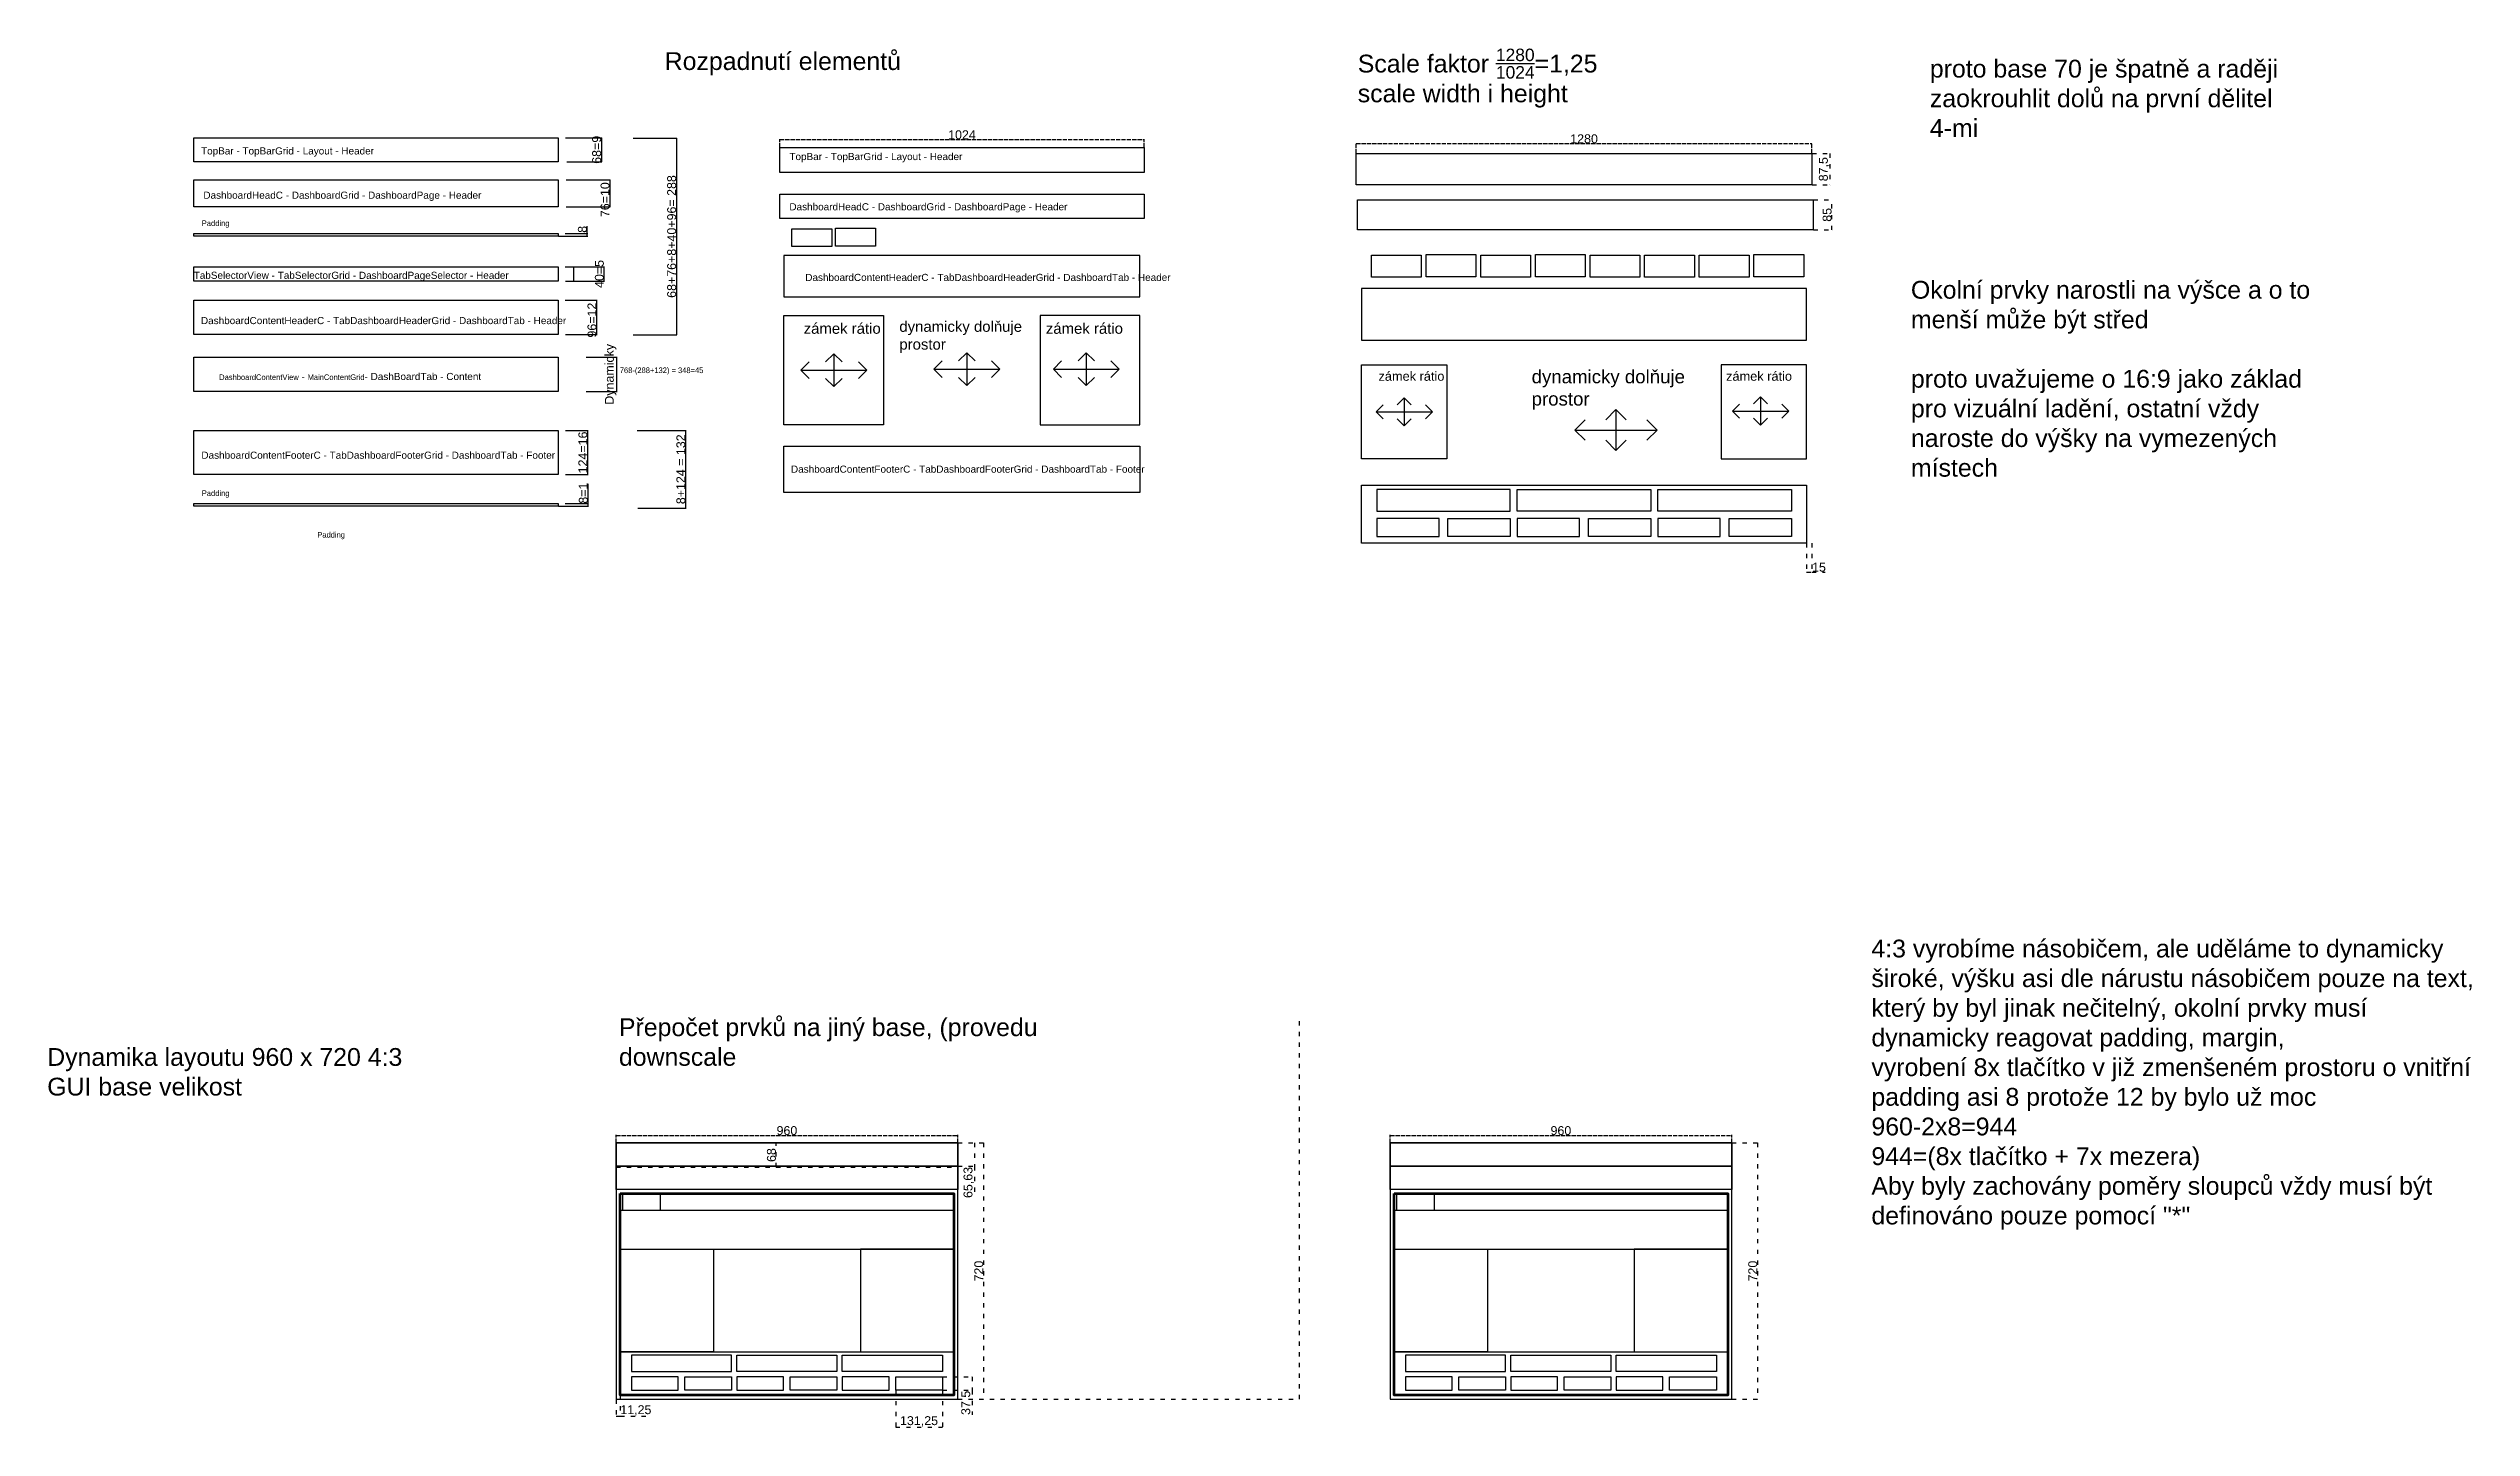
# Model space of a CAD drawing. Header units: millimetres. Extents: x 368 to 21415, y -5781 to 3895.
# Drawn here: x 14606 to 21415, y -853 to 3022 of the extents above; entities that cross this region are included whole.
import ezdxf

# ---------------------------------------------------------------- set-up
doc = ezdxf.new("R2010")
doc.units = ezdxf.units.MM
doc.linetypes.add('ACAD_ISO02W100', pattern=[15, 12, -3])
doc.linetypes.add('ACAD_ISO03W100', pattern=[30, 12, -18])
for name, color, linetype in [('Layer4', 90, 'Continuous'), ('Layer6', 130, 'Continuous'), ('Layer8', 201, 'Continuous')]:
    doc.layers.add(name, color=color, linetype=linetype)
doc.styles.add('Annotative', font='arial.ttf')
doc.styles.get("Standard").update_dxf_attribs({"font": 'arial.ttf'})
doc.dimstyles.new('ISO-25', dxfattribs={"dimtxt": 25, "dimasz": 2.5, "dimexe": 1.25, "dimexo": 0.625, "dimtad": 1, "dimtxsty": 'Standard', "dimblk": 'ARCHTICK', "dimcen": 2.5, "dimadec": 0, "dimazin": 0, "dimtfac": 1, "dimtmove": 0, "dimatfit": 3, "dimldrblk": 'ARCHTICK', "dimfxl": 1, "dimarcsym": 0})

msp = doc.modelspace()

# ---------------------------------------------------------------- texts
at = {"char_height": 20, "attachment_point": 1, "style": 'Annotative'}
for s, insert, width in [('TopBar - TopBarGrid - Layout - Header', (15034.99, 2744.117), 757.93452), ('TopBar - TopBarGrid - Layout - Header', (16688.278, 2728.278), 757.93452), ('DashboardHeadC - DashboardGrid - DashboardPage - Header', (15041.598, 2619.677), 998.68484), ('DashboardHeadC - DashboardGrid - DashboardPage - Header', (16688.278, 2587.171), 998.68484), ('{\\fCascadia Mono|b0|i0|c238|p49;\\H0.79167x;Padding}', (15037.158, 2538.768), 162.5938), ('TabSelectorView - TabSelectorGrid - DashboardPageSelector - Header', (15014.38, 2394.576), 1337.70076), ('DashboardContentHeaderC - TabDashboardHeaderGrid - DashboardTab - Header', (16732.84, 2388.688), 1337.70076), ('DashboardContentHeaderC - TabDashboardHeaderGrid - DashboardTab - Header', (15034.76, 2267.412), 1337.70076), ('{\\fCascadia Mono|b0|i0|c238|p49;\\H0.79167x;DashboardContentView} - {\\fCascadia Mono|b0|i0|c238|p49;\\H0.79167x;MainContentGrid}- DashBoardTab - Content', (15085.896, 2110.324), 1337.70076), ('\\pxqc;{\\fCascadia Mono|b0|i0|c238|p49;\\H0.79167x;768-(288+132) = \\C4;348=45}', (16206.524, 2125.639), 245.13718), ('DashboardContentFooterC - TabDashboardFooterGrid - DashboardTab - Footer', (15036.027, 1889.125), 1337.70076), ('DashboardContentFooterC - TabDashboardFooterGrid - DashboardTab - Footer', (16692.631, 1849.96), 1337.70076), ('{\\fCascadia Mono|b0|i0|c238|p49;\\H0.79167x;Padding}', (15037.158, 1780.191), 162.5938), ('{\\fCascadia Mono|b0|i0|c238|p49;\\H0.79167x;Padding}', (15361.732, 1663.465), 162.5938)]:
    msp.add_mtext(s, dxfattribs=dict(at, insert=insert, width=width))
at = {"layer": 'Layer8', "color": 4, "lineweight": 30, "char_height": 50, "attachment_point": 1, "style": 'Annotative'}
for s, insert, width in [('\\A1;Rozpadnutí elementů ', (16337.86, 3011.484), 1105.00631), ('\\A1;Scale faktor {\\H0.7x;\\S1280/1024;}=1,25^Jscale width i height', (18285.292, 3021.425), 1105.00631), ('\\A1;4:3 vyrobíme násobičem, ale uděláme to dynamicky široké, výšku asi dle nárustu násobičem pouze na text, který by byl jinak nečitelný, okolní prvky musí dynamicky reagovat padding, margin, \\Pvyrobení 8x tlačítko v již zmenšeném prostoru o vnitřní padding asi 8 protože 12 by bylo už moc\\P960-2x8=944 \\P944=(8x tlačítko + 7x mezera)^JAby byly zachovány poměry sloupců vždy musí být definováno pouze pomocí "*"', (19728.588, 518.007), 1693.82476), ('Přepočet prvků na jiný base, (provedu downscale ', (16209.233, 296.966), 1287.04755), ('Dynamika layoutu 960 x 720 4:3 GUI base velikost ', (14602.751, 213.304), 1108.74282)]:
    msp.add_mtext(s, dxfattribs=dict(at, insert=insert, width=width))
at = {"layer": 'Layer8', "color": 7, "linetype": 'ACAD_ISO03W100', "char_height": 50, "attachment_point": 1, "style": 'Annotative'}
for s, insert, width in [('proto base 70 je špatně a raději zaokrouhlit dolů na první dělitel 4-mi', (19892.833, 2990.248), 1011.58032), ('Okolní prvky narostli na výšce a o to menší může být střed^J^Jproto uvažujeme o 16:9 jako základ pro vizuální ladění, ostatní vždy naroste do výšky na vymezených místech', (19839.652, 2368.938), 1206.25673)]:
    msp.add_mtext(s, dxfattribs=dict(at, insert=insert, width=width))
at = {"layer": 'Layer8', "color": 0, "lineweight": 30, "attachment_point": 1, "style": 'Annotative'}
for s, insert, char_height, width in [('zámek rátio', (16728.344, 2250.287), 30, 266.75323), ('dynamicky dolňuje prostor', (16997.216, 2255.751), 30, 359.32488), ('zámek rátio', (17408.892, 2250.287), 30, 266.75323), ('zámek rátio', (18343.52, 2113.963), 25.6627, 228.18695), ('dynamicky dolňuje prostor', (18773.807, 2118.595), 37.5, 449.15611), ('zámek rátio', (19320.253, 2113.963), 25.6627, 228.18695)]:
    msp.add_mtext(s, dxfattribs=dict(at, insert=insert, char_height=char_height, width=width))

# ---------------------------------------------------------------- blocks, each defined once
blk = doc.blocks.new('_ArchTick')
at = {"color": 0, "linetype": 'ByBlock', "lineweight": 30, "const_width": 0.15}
blk.add_lwpolyline([(-0.5, -0.5), (0.5, 0.5)], dxfattribs=at)
blk = doc.blocks.new('*D79')
at = {"layer": 'Defpoints', "color": 0, "linetype": 'ACAD_ISO02W100', "transparency": 16777216}
for p in [(16661.1, 2743.4), (17685.1, 2765.9), (17685.1, 2743.4)]:
    blk.add_point(p, dxfattribs=at)
at = {"layer": 'Layer8', "color": 0, "linetype": 'ACAD_ISO02W100', "lineweight": -2, "transparency": 16777216}
for p, q in [((16661.1, 2744), (16661.1, 2767.2)), ((16661.1, 2765.9), (17685.1, 2765.9)), ((17685.1, 2744), (17685.1, 2767.2))]:
    blk.add_line(p, q, dxfattribs=at)
at = {"layer": 'Layer8', "color": 0, "linetype": 'ACAD_ISO02W100', "lineweight": -2, "transparency": 16777216, "xscale": 2.5, "yscale": 2.5, "zscale": 2.5, "rotation": 180}
blk.add_blockref('_ArchTick', (16661.1, 2765.9), dxfattribs=at)
at = {"layer": 'Layer8', "color": 0, "linetype": 'ACAD_ISO02W100', "lineweight": -2, "transparency": 16777216, "xscale": 2.5, "yscale": 2.5, "zscale": 2.5}
blk.add_blockref('_ArchTick', (17685.1, 2765.9), dxfattribs=at)
at = {"layer": 'Layer8', "color": 0, "linetype": 'ACAD_ISO02W100', "transparency": 16777216, "insert": (17173.1, 2779.3), "char_height": 25, "attachment_point": 5}
blk.add_mtext('1024', dxfattribs=at)
blk = doc.blocks.new('*D82')
at = {"layer": 'Defpoints', "color": 0, "linetype": 'ACAD_ISO02W100', "lineweight": 30, "transparency": 16777216}
for p in [(18281.2, 2726.5), (19561.2, 2754.6), (19561.2, 2726.5)]:
    blk.add_point(p, dxfattribs=at)
at = {"layer": 'Layer8', "color": 0, "linetype": 'ACAD_ISO02W100', "lineweight": -2, "transparency": 16777216}
for p, q in [((18281.2, 2727.1), (18281.2, 2755.9)), ((18281.2, 2754.6), (19561.2, 2754.6)), ((19561.2, 2727.1), (19561.2, 2755.9))]:
    blk.add_line(p, q, dxfattribs=at)
at = {"layer": 'Layer8', "color": 0, "linetype": 'ACAD_ISO02W100', "lineweight": -2, "transparency": 16777216, "xscale": 2.5, "yscale": 2.5, "zscale": 2.5, "rotation": 180}
blk.add_blockref('_ArchTick', (18281.2, 2754.6), dxfattribs=at)
at = {"layer": 'Layer8', "color": 0, "linetype": 'ACAD_ISO02W100', "lineweight": -2, "transparency": 16777216, "xscale": 2.5, "yscale": 2.5, "zscale": 2.5}
blk.add_blockref('_ArchTick', (19561.2, 2754.6), dxfattribs=at)
at = {"layer": 'Layer8', "color": 0, "linetype": 'ACAD_ISO02W100', "transparency": 16777216, "insert": (18921.2, 2768), "char_height": 25, "attachment_point": 5}
blk.add_mtext('1280', dxfattribs=at)
blk = doc.blocks.new('*D81')
at = {"layer": 'Defpoints', "color": 0, "linetype": 'ACAD_ISO03W100', "lineweight": 30, "transparency": 16777216}
for p in [(19546.2, 1632.3), (19561.2, 1632.3), (19561.2, 1550.9)]:
    blk.add_point(p, dxfattribs=at)
at = {"layer": 'Layer8', "color": 0, "linetype": 'ACAD_ISO03W100', "lineweight": -2, "transparency": 16777216}
for p, q in [((19546.2, 1631.7), (19546.2, 1549.6)), ((19561.2, 1631.7), (19561.2, 1549.6)), ((19546.2, 1550.9), (19561.2, 1550.9)), ((19561.2, 1550.9), (19598.6, 1550.9))]:
    blk.add_line(p, q, dxfattribs=at)
at = {"layer": 'Layer8', "color": 0, "linetype": 'ACAD_ISO03W100', "lineweight": -2, "transparency": 16777216, "xscale": 2.5, "yscale": 2.5, "zscale": 2.5, "rotation": 180}
blk.add_blockref('_ArchTick', (19546.2, 1550.9), dxfattribs=at)
at = {"layer": 'Layer8', "color": 0, "linetype": 'ACAD_ISO03W100', "lineweight": -2, "transparency": 16777216, "xscale": 2.5, "yscale": 2.5, "zscale": 2.5}
blk.add_blockref('_ArchTick', (19561.2, 1550.9), dxfattribs=at)
at = {"layer": 'Layer8', "color": 0, "linetype": 'ACAD_ISO03W100', "transparency": 16777216, "insert": (19581.2, 1564.3), "char_height": 25, "attachment_point": 5}
blk.add_mtext('15', dxfattribs=at)
blk = doc.blocks.new('*D80')
at = {"layer": 'Defpoints', "color": 0, "linetype": 'ACAD_ISO03W100', "lineweight": 30, "transparency": 16777216}
for p in [(19561.3, 2726.5), (19561.2, 2639), (19611.5, 2639)]:
    blk.add_point(p, dxfattribs=at)
at = {"layer": 'Layer8', "color": 0, "linetype": 'ACAD_ISO03W100', "lineweight": -2, "transparency": 16777216}
for p, q in [((19561.9, 2726.5), (19612.8, 2726.5)), ((19611.5, 2726.5), (19611.5, 2639)), ((19561.9, 2639), (19612.8, 2639))]:
    blk.add_line(p, q, dxfattribs=at)
at = {"layer": 'Layer8', "color": 0, "linetype": 'ACAD_ISO03W100', "lineweight": -2, "transparency": 16777216, "xscale": 2.5, "yscale": 2.5, "zscale": 2.5}
for p, rotation in [((19611.5, 2726.5), 90), ((19611.5, 2639), 270)]:
    blk.add_blockref('_ArchTick', p, dxfattribs=dict(at, rotation=rotation))
at = {"layer": 'Layer8', "color": 0, "linetype": 'ACAD_ISO03W100', "transparency": 16777216, "insert": (19595.9, 2682.7), "char_height": 25, "attachment_point": 5, "rotation": 90}
blk.add_mtext('87,5', dxfattribs=at)
blk = doc.blocks.new('*D84')
at = {"layer": 'Defpoints', "color": 0, "linetype": 'ACAD_ISO03W100', "lineweight": 30, "transparency": 16777216}
for p in [(19565, 2597), (19617.6, 2597), (19565, 2512)]:
    blk.add_point(p, dxfattribs=at)
at = {"layer": 'Layer8', "color": 0, "linetype": 'ACAD_ISO03W100', "lineweight": -2, "transparency": 16777216}
for p, q in [((19565.6, 2597), (19618.8, 2597)), ((19617.6, 2512), (19617.6, 2597)), ((19565.6, 2512), (19618.8, 2512))]:
    blk.add_line(p, q, dxfattribs=at)
at = {"layer": 'Layer8', "color": 0, "linetype": 'ACAD_ISO03W100', "lineweight": -2, "transparency": 16777216, "xscale": 2.5, "yscale": 2.5, "zscale": 2.5}
for p, rotation in [((19617.6, 2597), 90), ((19617.6, 2512), 270)]:
    blk.add_blockref('_ArchTick', p, dxfattribs=dict(at, rotation=rotation))
at = {"layer": 'Layer8', "color": 0, "linetype": 'ACAD_ISO03W100', "transparency": 16777216, "insert": (19604.2, 2554.5), "char_height": 25, "attachment_point": 5, "rotation": 90}
blk.add_mtext('85', dxfattribs=at)
blk = doc.blocks.new('*D91')
at = {"layer": 'Defpoints', "color": 0, "linetype": 'ACAD_ISO02W100', "lineweight": 30, "transparency": 16777216}
for p in [(16201.3, -53.3), (17161.3, -32.1), (17161.3, -53.3)]:
    blk.add_point(p, dxfattribs=at)
at = {"layer": 'Layer8', "color": 0, "linetype": 'ACAD_ISO02W100', "lineweight": -2, "transparency": 16777216}
for p, q in [((16201.3, -52.6), (16201.3, -30.9)), ((16201.3, -32.1), (17161.3, -32.1)), ((17161.3, -52.6), (17161.3, -30.9))]:
    blk.add_line(p, q, dxfattribs=at)
at = {"layer": 'Layer8', "color": 0, "linetype": 'ACAD_ISO02W100', "lineweight": -2, "transparency": 16777216, "xscale": 2.5, "yscale": 2.5, "zscale": 2.5, "rotation": 180}
blk.add_blockref('_ArchTick', (16201.3, -32.1), dxfattribs=at)
at = {"layer": 'Layer8', "color": 0, "linetype": 'ACAD_ISO02W100', "lineweight": -2, "transparency": 16777216, "xscale": 2.5, "yscale": 2.5, "zscale": 2.5}
blk.add_blockref('_ArchTick', (17161.3, -32.1), dxfattribs=at)
at = {"layer": 'Layer8', "color": 0, "linetype": 'ACAD_ISO02W100', "transparency": 16777216, "insert": (16681.3, -18.7), "char_height": 25, "attachment_point": 5}
blk.add_mtext('960', dxfattribs=at)
blk = doc.blocks.new('*D90')
at = {"layer": 'Defpoints', "color": 0, "linetype": 'ACAD_ISO03W100', "lineweight": 30, "transparency": 16777216}
for p in [(17161.3, -53.3), (17161.3, -773.3), (17233.9, -773.3)]:
    blk.add_point(p, dxfattribs=at)
at = {"layer": 'Layer8', "color": 0, "linetype": 'ACAD_ISO03W100', "lineweight": -2, "transparency": 16777216}
for p, q in [((17161.9, -53.3), (17235.2, -53.3)), ((17233.9, -53.3), (17233.9, -773.3)), ((17161.9, -773.3), (17235.2, -773.3))]:
    blk.add_line(p, q, dxfattribs=at)
at = {"layer": 'Layer8', "color": 0, "linetype": 'ACAD_ISO03W100', "lineweight": -2, "transparency": 16777216, "xscale": 2.5, "yscale": 2.5, "zscale": 2.5}
for p, rotation in [((17233.9, -53.3), 90), ((17233.9, -773.3), 270)]:
    blk.add_blockref('_ArchTick', p, dxfattribs=dict(at, rotation=rotation))
at = {"layer": 'Layer8', "color": 0, "linetype": 'ACAD_ISO03W100', "transparency": 16777216, "insert": (17220.5, -413.3), "char_height": 25, "attachment_point": 5, "rotation": 90}
blk.add_mtext('720', dxfattribs=at)
blk = doc.blocks.new('*D93')
at = {"layer": 'Defpoints', "color": 0, "linetype": 'ACAD_ISO02W100', "lineweight": 30, "transparency": 16777216}
for p in [(18376.1, -53.3), (19336.1, -32.1), (19336.1, -53.3)]:
    blk.add_point(p, dxfattribs=at)
at = {"layer": 'Layer8', "color": 0, "linetype": 'ACAD_ISO02W100', "lineweight": -2, "transparency": 16777216}
for p, q in [((18376.1, -52.6), (18376.1, -30.9)), ((18376.1, -32.1), (19336.1, -32.1)), ((19336.1, -52.6), (19336.1, -30.9))]:
    blk.add_line(p, q, dxfattribs=at)
at = {"layer": 'Layer8', "color": 0, "linetype": 'ACAD_ISO02W100', "lineweight": -2, "transparency": 16777216, "xscale": 2.5, "yscale": 2.5, "zscale": 2.5, "rotation": 180}
blk.add_blockref('_ArchTick', (18376.1, -32.1), dxfattribs=at)
at = {"layer": 'Layer8', "color": 0, "linetype": 'ACAD_ISO02W100', "lineweight": -2, "transparency": 16777216, "xscale": 2.5, "yscale": 2.5, "zscale": 2.5}
blk.add_blockref('_ArchTick', (19336.1, -32.1), dxfattribs=at)
at = {"layer": 'Layer8', "color": 0, "linetype": 'ACAD_ISO02W100', "transparency": 16777216, "insert": (18856.1, -18.7), "char_height": 25, "attachment_point": 5}
blk.add_mtext('960', dxfattribs=at)
blk = doc.blocks.new('*D92')
at = {"layer": 'Defpoints', "color": 0, "linetype": 'ACAD_ISO03W100', "lineweight": 30, "transparency": 16777216}
for p in [(19336.1, -53.3), (19336.1, -773.3), (19408.7, -773.3)]:
    blk.add_point(p, dxfattribs=at)
at = {"layer": 'Layer8', "color": 0, "linetype": 'ACAD_ISO03W100', "lineweight": -2, "transparency": 16777216}
for p, q in [((19336.7, -53.3), (19409.9, -53.3)), ((19408.7, -53.3), (19408.7, -773.3)), ((19336.7, -773.3), (19409.9, -773.3))]:
    blk.add_line(p, q, dxfattribs=at)
at = {"layer": 'Layer8', "color": 0, "linetype": 'ACAD_ISO03W100', "lineweight": -2, "transparency": 16777216, "xscale": 2.5, "yscale": 2.5, "zscale": 2.5}
for p, rotation in [((19408.7, -53.3), 90), ((19408.7, -773.3), 270)]:
    blk.add_blockref('_ArchTick', p, dxfattribs=dict(at, rotation=rotation))
at = {"layer": 'Layer8', "color": 0, "linetype": 'ACAD_ISO03W100', "transparency": 16777216, "insert": (19395.3, -413.3), "char_height": 25, "attachment_point": 5, "rotation": 90}
blk.add_mtext('720', dxfattribs=at)
blk = doc.blocks.new('*D94')
at = {"layer": 'Defpoints', "color": 0, "linetype": 'ACAD_ISO03W100', "lineweight": 30, "transparency": 16777216}
for p in [(17161.3, -53.3), (17161.3, -118.9), (17208.1, -118.9)]:
    blk.add_point(p, dxfattribs=at)
at = {"layer": 'Layer8', "color": 0, "linetype": 'ACAD_ISO03W100', "lineweight": -2, "transparency": 16777216}
for p, q in [((17161.9, -53.3), (17209.3, -53.3)), ((17208.1, -53.3), (17208.1, -118.9)), ((17161.9, -118.9), (17209.3, -118.9)), ((17208.1, -118.9), (17208.1, -207.1))]:
    blk.add_line(p, q, dxfattribs=at)
at = {"layer": 'Layer8', "color": 0, "linetype": 'ACAD_ISO03W100', "lineweight": -2, "transparency": 16777216, "xscale": 2.5, "yscale": 2.5, "zscale": 2.5}
for p, rotation in [((17208.1, -53.3), 90), ((17208.1, -118.9), 270)]:
    blk.add_blockref('_ArchTick', p, dxfattribs=dict(at, rotation=rotation))
at = {"layer": 'Layer8', "color": 0, "linetype": 'ACAD_ISO03W100', "lineweight": 30, "transparency": 16777216, "insert": (17192.4, -164.3), "char_height": 25, "attachment_point": 5, "rotation": 90}
blk.add_mtext('65,63', dxfattribs=at)
blk = doc.blocks.new('*D95')
at = {"layer": 'Defpoints', "color": 0, "linetype": 'ACAD_ISO03W100', "lineweight": 30, "transparency": 16777216}
for p in [(17118.1, -710.4), (17118.1, -747.9), (17201.8, -747.9)]:
    blk.add_point(p, dxfattribs=at)
at = {"layer": 'Layer8', "color": 0, "linetype": 'ACAD_ISO03W100', "lineweight": -2, "transparency": 16777216}
for p, q in [((17118.7, -710.4), (17203, -710.4)), ((17118.7, -747.9), (17203, -747.9)), ((17201.8, -710.4), (17201.8, -747.9)), ((17201.8, -747.9), (17201.8, -816.8))]:
    blk.add_line(p, q, dxfattribs=at)
at = {"layer": 'Layer8', "color": 0, "linetype": 'ACAD_ISO03W100', "lineweight": -2, "transparency": 16777216, "xscale": 2.5, "yscale": 2.5, "zscale": 2.5}
for p, rotation in [((17201.8, -710.4), 90), ((17201.8, -747.9), 270)]:
    blk.add_blockref('_ArchTick', p, dxfattribs=dict(at, rotation=rotation))
at = {"layer": 'Layer8', "color": 0, "linetype": 'ACAD_ISO03W100', "lineweight": 30, "transparency": 16777216, "insert": (17186.1, -783.6), "char_height": 25, "attachment_point": 5, "rotation": 90}
blk.add_mtext('37,5', dxfattribs=at)
blk = doc.blocks.new('*D96')
at = {"layer": 'Defpoints', "color": 0, "linetype": 'ACAD_ISO03W100', "lineweight": 30, "transparency": 16777216}
for p in [(16986.9, -747.9), (17118.1, -747.9), (17118.1, -851.5)]:
    blk.add_point(p, dxfattribs=at)
at = {"layer": 'Layer8', "color": 0, "linetype": 'ACAD_ISO03W100', "lineweight": -2, "transparency": 16777216}
for p, q in [((16986.9, -748.5), (16986.9, -852.8)), ((17118.1, -748.5), (17118.1, -852.8)), ((16986.9, -851.5), (17118.1, -851.5))]:
    blk.add_line(p, q, dxfattribs=at)
at = {"layer": 'Layer8', "color": 0, "linetype": 'ACAD_ISO03W100', "lineweight": -2, "transparency": 16777216, "xscale": 2.5, "yscale": 2.5, "zscale": 2.5, "rotation": 180}
blk.add_blockref('_ArchTick', (16986.9, -851.5), dxfattribs=at)
at = {"layer": 'Layer8', "color": 0, "linetype": 'ACAD_ISO03W100', "lineweight": -2, "transparency": 16777216, "xscale": 2.5, "yscale": 2.5, "zscale": 2.5}
blk.add_blockref('_ArchTick', (17118.1, -851.5), dxfattribs=at)
at = {"layer": 'Layer8', "color": 0, "linetype": 'ACAD_ISO03W100', "lineweight": 30, "transparency": 16777216, "insert": (17052.5, -835.9), "char_height": 25, "attachment_point": 5}
blk.add_mtext('131,25', dxfattribs=at)
blk = doc.blocks.new('*D97')
at = {"layer": 'Defpoints', "color": 0, "linetype": 'ACAD_ISO03W100', "lineweight": 30, "transparency": 16777216}
for p in [(16201.3, -773.3), (16212.6, -762), (16212.6, -820.7)]:
    blk.add_point(p, dxfattribs=at)
at = {"layer": 'Layer8', "color": 0, "linetype": 'ACAD_ISO03W100', "lineweight": -2, "transparency": 16777216}
for p, q in [((16201.3, -773.9), (16201.3, -822)), ((16212.6, -762.6), (16212.6, -822)), ((16201.3, -820.7), (16212.6, -820.7)), ((16212.6, -820.7), (16298.5, -820.7))]:
    blk.add_line(p, q, dxfattribs=at)
at = {"layer": 'Layer8', "color": 0, "linetype": 'ACAD_ISO03W100', "lineweight": -2, "transparency": 16777216, "xscale": 2.5, "yscale": 2.5, "zscale": 2.5, "rotation": 180}
blk.add_blockref('_ArchTick', (16201.3, -820.7), dxfattribs=at)
at = {"layer": 'Layer8', "color": 0, "linetype": 'ACAD_ISO03W100', "lineweight": -2, "transparency": 16777216, "xscale": 2.5, "yscale": 2.5, "zscale": 2.5}
blk.add_blockref('_ArchTick', (16212.6, -820.7), dxfattribs=at)
at = {"layer": 'Layer8', "color": 0, "linetype": 'ACAD_ISO03W100', "lineweight": 30, "transparency": 16777216, "insert": (16256.8, -805.1), "char_height": 25, "attachment_point": 5}
blk.add_mtext('11,25', dxfattribs=at)
blk = doc.blocks.new('*D98')
at = {"layer": 'Defpoints', "color": 0, "linetype": 'ACAD_ISO03W100', "lineweight": 30, "transparency": 16777216}
for p in [(16620.5, -53.3), (16651.2, -53.3), (16620.5, -121.3)]:
    blk.add_point(p, dxfattribs=at)
at = {"layer": 'Layer8', "color": 0, "linetype": 'ACAD_ISO03W100', "lineweight": -2, "transparency": 16777216}
for p, q in [((16621.1, -53.3), (16652.4, -53.3)), ((16651.2, -121.3), (16651.2, -53.3)), ((16621.1, -121.3), (16652.4, -121.3))]:
    blk.add_line(p, q, dxfattribs=at)
at = {"layer": 'Layer8', "color": 0, "linetype": 'ACAD_ISO03W100', "lineweight": -2, "transparency": 16777216, "xscale": 2.5, "yscale": 2.5, "zscale": 2.5}
for p, rotation in [((16651.2, -53.3), 90), ((16651.2, -121.3), 270)]:
    blk.add_blockref('_ArchTick', p, dxfattribs=dict(at, rotation=rotation))
at = {"layer": 'Layer8', "color": 0, "linetype": 'ACAD_ISO03W100', "lineweight": 30, "transparency": 16777216, "insert": (16637.8, -87.3), "char_height": 25, "attachment_point": 5, "rotation": 90}
blk.add_mtext('68', dxfattribs=at)
blk = doc.blocks.new('*D107')
at = {"color": 0, "lineweight": -2, "transparency": 16777216}
for p, q in [((16059.5, 2771.2), (16161.3, 2771.2)), ((16160.1, 2771.2), (16160.1, 2703.2)), ((16062.5, 2703.2), (16161.3, 2703.2))]:
    blk.add_line(p, q, dxfattribs=at)
at = {"layer": 'Defpoints', "color": 0, "lineweight": 30, "transparency": 16777216}
for p in [(16058.8, 2771.2), (16061.9, 2703.2), (16160.1, 2703.2)]:
    blk.add_point(p, dxfattribs=at)
at = {"color": 0, "lineweight": -2, "transparency": 16777216, "xscale": 2.5, "yscale": 2.5, "zscale": 2.5}
for p, rotation in [((16160.1, 2771.2), 90), ((16160.1, 2703.2), 270)]:
    blk.add_blockref('_ArchTick', p, dxfattribs=dict(at, rotation=rotation))
at = {"color": 0, "transparency": 16777216, "insert": (16146.7, 2737.2), "char_height": 25, "attachment_point": 5, "rotation": 90}
blk.add_mtext('68=9', dxfattribs=at)
blk = doc.blocks.new('*D108')
at = {"color": 0, "lineweight": -2, "transparency": 16777216}
for p, q in [((16061.4, 2652.7), (16185, 2652.7)), ((16183.7, 2652.7), (16183.7, 2576.7)), ((16061, 2576.7), (16185, 2576.7))]:
    blk.add_line(p, q, dxfattribs=at)
at = {"layer": 'Defpoints', "color": 0, "lineweight": 30, "transparency": 16777216}
for p in [(16060.8, 2652.7), (16060.4, 2576.7), (16183.7, 2576.7)]:
    blk.add_point(p, dxfattribs=at)
at = {"color": 0, "lineweight": -2, "transparency": 16777216, "xscale": 2.5, "yscale": 2.5, "zscale": 2.5}
for p, rotation in [((16183.7, 2652.7), 90), ((16183.7, 2576.7), 270)]:
    blk.add_blockref('_ArchTick', p, dxfattribs=dict(at, rotation=rotation))
at = {"color": 0, "transparency": 16777216, "insert": (16170.3, 2597.1), "char_height": 25, "attachment_point": 5, "rotation": 90}
blk.add_mtext('76=10', dxfattribs=at)
blk = doc.blocks.new('*D109')
at = {"color": 0, "lineweight": -2, "transparency": 16777216}
for p, q in [((16120.1, 2502.3), (16120.1, 2522.5)), ((16039, 2494.3), (16121.4, 2494.3)), ((16058.1, 2502.3), (16121.4, 2502.3)), ((16120.1, 2494.3), (16120.1, 2502.3))]:
    blk.add_line(p, q, dxfattribs=at)
at = {"layer": 'Defpoints', "color": 0, "lineweight": 30, "transparency": 16777216}
for p in [(16038.4, 2494.3), (16057.5, 2502.3), (16120.1, 2502.3)]:
    blk.add_point(p, dxfattribs=at)
at = {"color": 0, "lineweight": -2, "transparency": 16777216, "xscale": 2.5, "yscale": 2.5, "zscale": 2.5}
for p, rotation in [((16120.1, 2502.3), 90), ((16120.1, 2494.3), 270)]:
    blk.add_blockref('_ArchTick', p, dxfattribs=dict(at, rotation=rotation))
at = {"color": 0, "transparency": 16777216, "insert": (16106.7, 2513.6), "char_height": 25, "attachment_point": 5, "rotation": 90}
blk.add_mtext('8', dxfattribs=at)
blk = doc.blocks.new('*D110')
at = {"color": 0, "lineweight": -2, "transparency": 16777216}
for p, q in [((16057.8, 2408.4), (16168.9, 2408.4)), ((16167.7, 2368.4), (16167.7, 2408.4)), ((16058.8, 2368.4), (16168.9, 2368.4))]:
    blk.add_line(p, q, dxfattribs=at)
at = {"layer": 'Defpoints', "color": 0, "lineweight": 30, "transparency": 16777216}
for p in [(16057.1, 2408.4), (16167.7, 2408.4), (16058.1, 2368.4)]:
    blk.add_point(p, dxfattribs=at)
at = {"color": 0, "lineweight": -2, "transparency": 16777216, "xscale": 2.5, "yscale": 2.5, "zscale": 2.5}
for p, rotation in [((16167.7, 2408.4), 90), ((16167.7, 2368.4), 270)]:
    blk.add_blockref('_ArchTick', p, dxfattribs=dict(at, rotation=rotation))
at = {"color": 0, "transparency": 16777216, "insert": (16154.3, 2388.4), "char_height": 25, "attachment_point": 5, "rotation": 90}
blk.add_mtext('40=5', dxfattribs=at)
blk = doc.blocks.new('*D111')
at = {"color": 0, "lineweight": -2, "transparency": 16777216}
for p, q in [((16058.3, 2314.5), (16148.2, 2314.5)), ((16147, 2218.5), (16147, 2314.5)), ((16058.9, 2218.5), (16148.2, 2218.5))]:
    blk.add_line(p, q, dxfattribs=at)
at = {"layer": 'Defpoints', "color": 0, "lineweight": 30, "transparency": 16777216}
for p in [(16057.6, 2314.5), (16147, 2314.5), (16058.3, 2218.5)]:
    blk.add_point(p, dxfattribs=at)
at = {"color": 0, "lineweight": -2, "transparency": 16777216, "xscale": 2.5, "yscale": 2.5, "zscale": 2.5}
for p, rotation in [((16147, 2314.5), 90), ((16147, 2218.5), 270)]:
    blk.add_blockref('_ArchTick', p, dxfattribs=dict(at, rotation=rotation))
at = {"color": 0, "transparency": 16777216, "insert": (16133.6, 2258.6), "char_height": 25, "attachment_point": 5, "rotation": 90}
blk.add_mtext('96=12', dxfattribs=at)
blk = doc.blocks.new('*D112')
at = {"color": 0, "lineweight": -2, "transparency": 16777216}
for p, q in [((16059.4, 1948.8), (16122.6, 1948.8)), ((16121.4, 1824.8), (16121.4, 1948.8)), ((16059.4, 1824.8), (16122.6, 1824.8))]:
    blk.add_line(p, q, dxfattribs=at)
at = {"layer": 'Defpoints', "color": 0, "lineweight": 30, "transparency": 16777216}
for p in [(16058.8, 1948.8), (16121.4, 1948.8), (16058.8, 1824.8)]:
    blk.add_point(p, dxfattribs=at)
at = {"color": 0, "lineweight": -2, "transparency": 16777216, "xscale": 2.5, "yscale": 2.5, "zscale": 2.5}
for p, rotation in [((16121.4, 1948.8), 90), ((16121.4, 1824.8), 270)]:
    blk.add_blockref('_ArchTick', p, dxfattribs=dict(at, rotation=rotation))
at = {"color": 0, "transparency": 16777216, "insert": (16108, 1886.8), "char_height": 25, "attachment_point": 5, "rotation": 90}
blk.add_mtext('124=16', dxfattribs=at)
blk = doc.blocks.new('*D113')
at = {"color": 0, "lineweight": -2, "transparency": 16777216}
for p, q in [((16122.6, 1743.7), (16122.6, 1798.8)), ((16039, 1735.7), (16123.9, 1735.7)), ((16058.5, 1743.7), (16123.9, 1743.7)), ((16122.6, 1735.7), (16122.6, 1743.7))]:
    blk.add_line(p, q, dxfattribs=at)
at = {"layer": 'Defpoints', "color": 0, "lineweight": 30, "transparency": 16777216}
for p in [(16038.4, 1735.7), (16057.9, 1743.7), (16122.6, 1743.7)]:
    blk.add_point(p, dxfattribs=at)
at = {"color": 0, "lineweight": -2, "transparency": 16777216, "xscale": 2.5, "yscale": 2.5, "zscale": 2.5}
for p, rotation in [((16122.6, 1743.7), 90), ((16122.6, 1735.7), 270)]:
    blk.add_blockref('_ArchTick', p, dxfattribs=dict(at, rotation=rotation))
at = {"color": 0, "transparency": 16777216, "insert": (16109.2, 1772.5), "char_height": 25, "attachment_point": 5, "rotation": 90}
blk.add_mtext('8=1', dxfattribs=at)
blk = doc.blocks.new('*D114')
at = {"color": 0, "lineweight": -2, "transparency": 16777216}
for p, q in [((16116.9, 2154.4), (16204, 2154.4)), ((16202.8, 2154.4), (16202.8, 2058.4)), ((16116.9, 2058.4), (16204, 2058.4))]:
    blk.add_line(p, q, dxfattribs=at)
at = {"layer": 'Defpoints', "color": 0, "transparency": 16777216}
for p in [(16116.3, 2154.4), (16116.3, 2058.4), (16202.8, 2058.4)]:
    blk.add_point(p, dxfattribs=at)
at = {"color": 0, "lineweight": -2, "transparency": 16777216, "xscale": 2.5, "yscale": 2.5, "zscale": 2.5}
for p, rotation in [((16202.8, 2154.4), 90), ((16202.8, 2058.4), 270)]:
    blk.add_blockref('_ArchTick', p, dxfattribs=dict(at, rotation=rotation))
at = {"color": 0, "transparency": 16777216, "insert": (16186, 2106.4), "char_height": 25, "attachment_point": 5, "rotation": 90}
blk.add_mtext('Dynamicky', dxfattribs=at)
blk = doc.blocks.new('*D115')
at = {"color": 0, "lineweight": -2, "transparency": 16777216}
for p, q in [((16248.9, 2770), (16372.1, 2770)), ((16370.9, 2770), (16370.9, 2217.2)), ((16248.9, 2217.2), (16372.1, 2217.2))]:
    blk.add_line(p, q, dxfattribs=at)
at = {"layer": 'Defpoints', "color": 0, "lineweight": 30, "transparency": 16777216}
for p in [(16248.3, 2770), (16248.3, 2217.2), (16370.9, 2217.2)]:
    blk.add_point(p, dxfattribs=at)
at = {"color": 0, "lineweight": -2, "transparency": 16777216, "xscale": 2.5, "yscale": 2.5, "zscale": 2.5}
for p, rotation in [((16370.9, 2770), 90), ((16370.9, 2217.2), 270)]:
    blk.add_blockref('_ArchTick', p, dxfattribs=dict(at, rotation=rotation))
at = {"color": 0, "transparency": 16777216, "insert": (16357.5, 2493.6), "char_height": 25, "width": 386.246, "attachment_point": 5, "rotation": 90}
blk.add_mtext('68+76+8+40+96= {\\C4;288}', dxfattribs=at)
blk = doc.blocks.new('*D116')
at = {"color": 0, "lineweight": -2, "transparency": 16777216}
for p, q in [((16260.6, 1948.8), (16398, 1948.8)), ((16396.8, 1730.4), (16396.8, 1948.8)), ((16261.9, 1730.4), (16398, 1730.4))]:
    blk.add_line(p, q, dxfattribs=at)
at = {"layer": 'Defpoints', "color": 0, "lineweight": 30, "transparency": 16777216}
for p in [(16260, 1948.8), (16396.8, 1948.8), (16261.3, 1730.4)]:
    blk.add_point(p, dxfattribs=at)
at = {"color": 0, "lineweight": -2, "transparency": 16777216, "xscale": 2.5, "yscale": 2.5, "zscale": 2.5}
for p, rotation in [((16396.8, 1948.8), 90), ((16396.8, 1730.4), 270)]:
    blk.add_blockref('_ArchTick', p, dxfattribs=dict(at, rotation=rotation))
at = {"color": 0, "transparency": 16777216, "insert": (16383.4, 1839.6), "char_height": 25, "width": 304.445, "attachment_point": 5, "rotation": 90}
blk.add_mtext('8+124 = {\\C4;132}', dxfattribs=at)

# ---------------------------------------------------------------- dimensions: what is measured, and where the dimension line sits
for base, p1, p2, text, picture, middle in [((16160.081, 2703.21), (16058.832, 2771.21), (16061.869, 2703.21), '<>=9', '*D107', (16160.081, 2737.21)), ((16183.722, 2576.742), (16060.81, 2652.742), (16060.388, 2576.742), '76=10', '*D108', (16183.722, 2597.122)), ((16167.674, 2408.355), (16058.149, 2368.355), (16057.132, 2408.355), '<>=5', '*D110', (16167.674, 2388.355)), ((16146.975, 2314.453), (16058.313, 2218.453), (16057.632, 2314.453), '<>=12', '*D111', (16146.975, 2258.617)), ((16202.774, 2058.431), (16116.276, 2154.431), (16116.276, 2058.431), 'Dynamicky', '*D114', (16202.774, 2106.431))]:
    dim = msp.add_linear_dim(base=base, p1=p1, p2=p2, angle=90, text=text, dimstyle='ISO-25')
    dim.commit()
    dim.dimension.update_dxf_attribs({"geometry": picture, "text_midpoint": middle, "dimtype": 160})
for base, p1, p2, text, picture, middle in [((16370.854, 2217.203), (16248.283, 2769.96), (16248.306, 2217.203), '68+76+8+40+96= {\\C4;288}', '*D115', (16357.465, 2493.581)), ((16396.784, 1948.809), (16261.271, 1730.432), (16260.021, 1948.809), '8+124 = {\\C4;132}', '*D116', (16383.386, 1839.62)), ((16121.383, 1948.809), (16058.801, 1824.809), (16058.801, 1948.809), '<>=16', '*D112', (16107.993, 1886.809)), ((16122.633, 1743.682), (16038.38, 1735.682), (16057.905, 1743.682), '<>=1', '*D113', (16109.243, 1772.514))]:
    dim = msp.add_linear_dim(base=base, p1=p1, p2=p2, angle=90, text=text, dimstyle='ISO-25')
    dim.commit()
    dim.dimension.update_dxf_attribs({"geometry": picture, "text_midpoint": middle})
dim = msp.add_linear_dim(base=(16120.133, 2502.258), p1=(16038.38, 2494.258), p2=(16057.499, 2502.258), angle=90, dimstyle='ISO-25')
dim.commit()
dim.dimension.update_dxf_attribs({"geometry": '*D109', "text_midpoint": (16106.743, 2513.62)})
at = {"layer": 'Layer8', "linetype": 'ACAD_ISO02W100'}
for base, p1, p2, picture, middle in [((17685.06, 2765.916), (16661.06, 2743.373), (17685.06, 2743.373), '*D79', (17173.06, 2779.306)), ((19561.229, 2754.639), (18281.229, 2726.46), (19561.229, 2726.46), '*D82', (18921.229, 2768.029)), ((17161.315, -32.117), (16201.315, -53.252), (17161.315, -53.252), '*D91', (16681.315, -18.728)), ((19336.09, -32.117), (18376.09, -53.252), (19336.09, -53.252), '*D93', (18856.09, -18.728))]:
    dim = msp.add_linear_dim(base=base, p1=p1, p2=p2, dimstyle='ISO-25', dxfattribs=at)
    dim.commit()
    dim.dimension.update_dxf_attribs({"geometry": picture, "text_midpoint": middle})
at = {"layer": 'Layer8', "linetype": 'ACAD_ISO03W100'}
for base, p1, p2, picture, middle in [((19611.54, 2638.96), (19561.264, 2726.46), (19561.229, 2638.96), '*D80', (19595.891, 2682.71)), ((17233.911, -773.252), (17161.315, -53.252), (17161.315, -773.252), '*D90', (17220.521, -413.252)), ((19408.686, -773.252), (19336.09, -53.252), (19336.09, -773.252), '*D92', (19395.297, -413.252))]:
    dim = msp.add_linear_dim(base=base, p1=p1, p2=p2, angle=90, dimstyle='ISO-25', dxfattribs=at)
    dim.commit()
    dim.dimension.update_dxf_attribs({"geometry": picture, "text_midpoint": middle})
at = {"layer": 'Layer8', "color": 7, "linetype": 'ACAD_ISO03W100'}
dim = msp.add_linear_dim(base=(19617.555, 2597.026), p1=(19565.011, 2512.026), p2=(19565.011, 2597.026), angle=90, dimstyle='ISO-25', dxfattribs=at)
dim.commit()
dim.dimension.update_dxf_attribs({"geometry": '*D84', "text_midpoint": (19604.165, 2554.526)})
at = {"layer": 'Layer8', "linetype": 'ACAD_ISO03W100'}
dim = msp.add_linear_dim(base=(19561.229, 1550.888), p1=(19546.229, 1632.333), p2=(19561.229, 1632.333), dimstyle='ISO-25', dxfattribs=at)
dim.commit()
dim.dimension.update_dxf_attribs({"geometry": '*D81', "text_midpoint": (19581.177, 1564.277)})
at = {"layer": 'Layer8', "color": 242, "linetype": 'ACAD_ISO03W100', "lineweight": 30, "true_color": 0xcd2027}
dim = msp.add_linear_dim(base=(16651.197, -53.252), p1=(16620.524, -121.252), p2=(16620.524, -53.252), angle=90, dimstyle='ISO-25', dxfattribs=at)
dim.commit()
dim.dimension.update_dxf_attribs({"geometry": '*D98', "text_midpoint": (16637.807, -87.252)})
at = {"layer": 'Layer8', "color": 6, "linetype": 'ACAD_ISO03W100', "lineweight": 30}
for base, p1, p2, picture, middle in [((17208.06493122, -118.877232114), (17161.314818926, -53.252232114), (17161.314818926, -118.877232114), '*D94', (17192.416056731, -164.251549986)), ((17201.773, -747.9), (17118.117, -710.4), (17118.117, -747.9), '*D95', (17186.124, -783.579))]:
    dim = msp.add_linear_dim(base=base, p1=p1, p2=p2, angle=90, dimstyle='ISO-25', dxfattribs=at)
    dim.commit()
    dim.dimension.update_dxf_attribs({"geometry": picture, "text_midpoint": middle})
for base, p1, p2, picture, middle in [((17118.117, -851.53), (16986.867, -747.9), (17118.117, -747.9), '*D96', (17052.492, -835.881)), ((16212.565, -820.703), (16201.315, -773.252), (16212.565, -762.002), '*D97', (16256.788, -805.054))]:
    dim = msp.add_linear_dim(base=base, p1=p1, p2=p2, dimstyle='ISO-25', dxfattribs=at)
    dim.commit()
    dim.dimension.update_dxf_attribs({"geometry": picture, "text_midpoint": middle})

# ---------------------------------------------------------------- linework, layer by layer
for p, q in [((15014.38, 2771.21), (16038.38, 2771.21)), ((15014.38, 2652.742), (16038.38, 2652.742)), ((15014.38, 2502.258), (16038.38, 2502.258)), ((15014.38, 2408.355), (16038.38, 2408.355)), ((16082.213, 2368.355), (16082.213, 2408.355)), ((15014.38, 2314.453), (16038.38, 2314.453)), ((15014.38, 1743.682), (16038.38, 1743.682))]:
    msp.add_line(p, q)
for points in [[(15014.38, 2771.21), (16038.38, 2771.21), (16038.38, 2703.21), (15014.38, 2703.21)], [(15014.38, 2652.742), (16038.38, 2652.742), (16038.38, 2576.742), (15014.38, 2576.742)], [(15014.38, 2502.258), (16038.38, 2502.258), (16038.38, 2494.258), (15014.38, 2494.258)], [(15014.38, 2408.355), (16038.38, 2408.355), (16038.38, 2368.355), (15014.38, 2368.355)], [(15014.38, 2314.453), (16038.38, 2314.453), (16038.38, 2218.453), (15014.38, 2218.453)], [(15014.38, 1948.809), (16038.38, 1948.809), (16038.38, 1824.809), (15014.38, 1824.809)], [(15014.38, 1743.682), (16038.38, 1743.682), (16038.38, 1735.682), (15014.38, 1735.682)]]:
    msp.add_lwpolyline(points, close=True)
at = {"color": 7, "lineweight": 30, "true_color": 0xffffff}
for points in [[(16695.04, 2515.354), (16807.04, 2515.354), (16807.04, 2465.354), (16695.04, 2465.354)], [(16817.878, 2516.766), (16929.878, 2516.766), (16929.878, 2466.766), (16817.878, 2466.766)], [(18323.704, 2441.436), (18463.704, 2441.436), (18463.704, 2378.936), (18323.704, 2378.936)], [(18477.252, 2443.201), (18617.252, 2443.201), (18617.252, 2380.701), (18477.252, 2380.701)], [(18630.8, 2441.436), (18770.8, 2441.436), (18770.8, 2378.936), (18630.8, 2378.936)], [(18784.348, 2443.201), (18924.348, 2443.201), (18924.348, 2380.701), (18784.348, 2380.701)], [(18937.895, 2441.436), (19077.895, 2441.436), (19077.895, 2378.936), (18937.895, 2378.936)], [(19091.443, 2441.436), (19231.443, 2441.436), (19231.443, 2378.936), (19091.443, 2378.936)], [(19244.991, 2441.436), (19384.991, 2441.436), (19384.991, 2378.936), (19244.991, 2378.936)], [(19398.539, 2443.201), (19538.539, 2443.201), (19538.539, 2380.701), (19398.539, 2380.701)], [(16220.062, -195.752), (16325.062, -195.752), (16325.062, -242.627), (16220.062, -242.627)], [(18394.838, -195.752), (18499.838, -195.752), (18499.838, -242.627), (18394.838, -242.627)]]:
    msp.add_lwpolyline(points, close=True, dxfattribs=at)
at = {"color": 30, "true_color": 0xf8991e}
msp.add_lwpolyline([(15014.38, 2154.431), (16038.38, 2154.431), (16038.38, 2058.431), (15014.38, 2058.431)], close=True, dxfattribs=at)
at = {"lineweight": 30}
for points in [[(18338.825, 1721.493), (18713.825, 1721.493), (18713.825, 1782.333), (18338.825, 1782.333)], [(19108.374, 1721.493), (18733.374, 1721.493), (18733.374, 1782.333), (19108.374, 1782.333)], [(19503.632, 1721.493), (19128.632, 1721.493), (19128.632, 1782.333), (19503.632, 1782.333)], [(18338.825, 1651.137), (18513.825, 1651.137), (18513.825, 1701.137), (18338.825, 1701.137)], [(18713.825, 1651.137), (18538.825, 1651.137), (18538.825, 1701.137), (18713.825, 1701.137)], [(18733.374, 1651.137), (18908.374, 1651.137), (18908.374, 1701.137), (18733.374, 1701.137)], [(19108.374, 1651.137), (18933.374, 1651.137), (18933.374, 1701.137), (19108.374, 1701.137)], [(19128.632, 1651.137), (19303.632, 1651.137), (19303.632, 1701.137), (19128.632, 1701.137)], [(19503.632, 1651.137), (19328.632, 1651.137), (19328.632, 1701.137), (19503.632, 1701.137)], [(16244.512, -695.133), (16525.762, -695.133), (16525.762, -649.502), (16244.512, -649.502)], [(16821.674, -695.133), (16540.424, -695.133), (16540.424, -649.502), (16821.674, -649.502)], [(17118.117, -695.133), (16836.867, -695.133), (16836.867, -649.502), (17118.117, -649.502)], [(18419.288, -695.133), (18700.538, -695.133), (18700.538, -649.502), (18419.288, -649.502)], [(18996.449, -695.133), (18715.199, -695.133), (18715.199, -649.502), (18996.449, -649.502)], [(19292.893, -695.133), (19011.643, -695.133), (19011.643, -649.502), (19292.893, -649.502)], [(16244.512, -747.9), (16375.762, -747.9), (16375.762, -710.4), (16244.512, -710.4)], [(16525.762, -747.9), (16394.512, -747.9), (16394.512, -710.4), (16525.762, -710.4)], [(16540.424, -747.9), (16671.674, -747.9), (16671.674, -710.4), (16540.424, -710.4)], [(16821.674, -747.9), (16690.424, -747.9), (16690.424, -710.4), (16821.674, -710.4)], [(16836.867, -747.9), (16968.117, -747.9), (16968.117, -710.4), (16836.867, -710.4)], [(17118.117, -747.9), (16986.867, -747.9), (16986.867, -710.4), (17118.117, -710.4)], [(18419.288, -747.9), (18550.538, -747.9), (18550.538, -710.4), (18419.288, -710.4)], [(18700.538, -747.9), (18569.288, -747.9), (18569.288, -710.4), (18700.538, -710.4)], [(18715.199, -747.9), (18846.449, -747.9), (18846.449, -710.4), (18715.199, -710.4)], [(18996.449, -747.9), (18865.199, -747.9), (18865.199, -710.4), (18996.449, -710.4)], [(19011.643, -747.9), (19142.893, -747.9), (19142.893, -710.4), (19011.643, -710.4)], [(19292.893, -747.9), (19161.643, -747.9), (19161.643, -710.4), (19292.893, -710.4)]]:
    msp.add_lwpolyline(points, close=True, dxfattribs=at)
at = {"layer": 'Layer4', "color": 5, "lineweight": 30}
for points in [[(16661.06, 2743.373), (17685.06, 2743.373), (17685.06, 2673.373), (16661.06, 2673.373)], [(18281.229, 2726.46), (19561.229, 2726.46), (19561.229, 2638.96), (18281.229, 2638.96)], [(16201.315, -53.252), (17161.315, -53.252), (17161.315, -118.877), (16201.315, -118.877)], [(18376.09, -53.252), (19336.09, -53.252), (19336.09, -118.877), (18376.09, -118.877)]]:
    msp.add_lwpolyline(points, close=True, dxfattribs=at)
at = {"layer": 'Layer4', "lineweight": 30}
for points in [[(16661.06, 2612.236), (17685.06, 2612.236), (17685.06, 2544.236), (16661.06, 2544.236)], [(18285.011, 2597.026), (19565.011, 2597.026), (19565.011, 2512.026), (18285.011, 2512.026)], [(16201.315, -118.877), (17161.315, -118.877), (17161.315, -184.502), (16201.315, -184.502)], [(18376.09, -118.877), (19336.09, -118.877), (19336.09, -184.502), (18376.09, -184.502)]]:
    msp.add_lwpolyline(points, close=True, dxfattribs=at)
at = {"layer": 'Layer4', "color": 52, "lineweight": 30, "true_color": 0xc8c92d}
for points in [[(17673.06, 2440.354), (16673.06, 2440.354), (16673.06, 2324.354), (17673.06, 2324.354)], [(19546.229, 2347.686), (18296.229, 2347.686), (18296.229, 2202.686), (19546.229, 2202.686)], [(16673.06, 2272.028), (16953.06, 2272.028), (16953.06, 1964.028), (16673.06, 1964.028)], [(17673.06, 2272.028), (17393.06, 2272.028), (17393.06, 1964.028), (17673.06, 1964.028)], [(18296.229, 2132.56), (18535.747, 2132.56), (18535.747, 1869.09), (18296.229, 1869.09)], [(19546.229, 2132.56), (19306.71, 2132.56), (19306.71, 1869.09), (19546.229, 1869.09)], [(16673.06, 1904.623), (17673.06, 1904.623), (17673.06, 1774.623), (16673.06, 1774.623)], [(18296.229, 1794.833), (19546.229, 1794.833), (19546.229, 1632.333), (18296.229, 1632.333)], [(17150.065, -242.627), (16212.565, -242.627), (16212.565, -351.377), (17150.065, -351.377)], [(19324.84, -242.627), (18387.34, -242.627), (18387.34, -351.377), (19324.84, -351.377)], [(16212.565, -351.377), (16475.065, -351.377), (16475.065, -640.127), (16212.565, -640.127)], [(17150.065, -351.377), (16887.565, -351.377), (16887.565, -640.127), (17150.065, -640.127)], [(18387.34, -351.377), (18649.84, -351.377), (18649.84, -640.127), (18387.34, -640.127)], [(19324.84, -351.377), (19062.34, -351.377), (19062.34, -640.127), (19324.84, -640.127)], [(16212.565, -640.127), (17150.065, -640.127), (17150.065, -762.002), (16212.565, -762.002)], [(18387.34, -640.127), (19324.84, -640.127), (19324.84, -762.002), (18387.34, -762.002)]]:
    msp.add_lwpolyline(points, close=True, dxfattribs=at)
at = {"layer": 'Layer4', "color": 215, "lineweight": 60, "true_color": 0xa953a0}
for points in [[(16212.565, -195.752), (17150.065, -195.752), (17150.065, -762.002), (16212.565, -762.002)], [(18387.34, -195.752), (19324.84, -195.752), (19324.84, -762.002), (18387.34, -762.002)]]:
    msp.add_lwpolyline(points, close=True, dxfattribs=at)
at = {"layer": 'Layer6', "lineweight": 30}
for points in [[(16201.315, -773.252), (17161.315, -773.252), (17161.315, -53.252), (16201.315, -53.252)], [(18376.09, -773.252), (19336.09, -773.252), (19336.09, -53.252), (18376.09, -53.252)]]:
    msp.add_lwpolyline(points, close=True, dxfattribs=at)
at = {"layer": 'Layer8', "color": 7, "lineweight": 30, "true_color": 0xffffff}
for p, q in [((16953.06, 2232.028), (16953.06, 2192.028)), ((16720.677, 2118.028), (16743.713, 2141.064)), ((16720.677, 2118.028), (16905.442, 2118.028)), ((16720.677, 2118.028), (16743.713, 2094.992)), ((16813.06, 2164.22), (16790.024, 2141.184)), ((16813.06, 2164.22), (16813.06, 2071.837)), ((16813.06, 2164.22), (16836.096, 2141.184)), ((16905.442, 2118.028), (16882.406, 2141.064)), ((16905.442, 2118.028), (16882.406, 2094.992)), ((17094.361, 2120.785), (17117.397, 2143.821)), ((17094.361, 2120.785), (17279.126, 2120.785)), ((17094.361, 2120.785), (17117.397, 2097.749)), ((17186.744, 2166.976), (17163.708, 2143.94)), ((17186.744, 2166.976), (17186.744, 2074.594)), ((17186.744, 2166.976), (17209.78, 2143.94)), ((17279.126, 2120.785), (17256.091, 2143.821)), ((17279.126, 2120.785), (17256.091, 2097.749)), ((17430.042, 2120.785), (17453.078, 2143.821)), ((17430.042, 2120.785), (17614.808, 2120.785)), ((17430.042, 2120.785), (17453.078, 2097.749)), ((17522.425, 2166.976), (17499.389, 2143.94)), ((17522.425, 2166.976), (17522.425, 2074.594)), ((17522.425, 2166.976), (17545.461, 2143.94)), ((17614.808, 2120.785), (17591.772, 2143.821)), ((17614.808, 2120.785), (17591.772, 2097.749)), ((16813.06, 2071.837), (16790.024, 2094.873)), ((16813.06, 2071.837), (16836.096, 2094.873)), ((17186.744, 2074.594), (17163.708, 2097.629)), ((17186.744, 2074.594), (17209.78, 2097.629)), ((17522.425, 2074.594), (17499.389, 2097.629)), ((17522.425, 2074.594), (17545.461, 2097.629)), ((18535.747, 2098.343), (18535.747, 2064.127)), ((19417.372, 2042.697), (19397.667, 2022.991)), ((19417.372, 2042.697), (19417.372, 1963.67)), ((19417.372, 2042.697), (19437.077, 2022.991)), ((18336.961, 2000.825), (18356.667, 2020.531)), ((18336.961, 2000.825), (18495.014, 2000.825)), ((18336.961, 2000.825), (18356.667, 1981.12)), ((18415.988, 2040.338), (18396.282, 2020.633)), ((18415.988, 1961.312), (18396.282, 1981.018)), ((18415.988, 2040.338), (18415.988, 1961.312)), ((18415.988, 2040.338), (18435.693, 2020.633)), ((18415.988, 1961.312), (18435.693, 1981.018)), ((18495.014, 2000.825), (18475.309, 2020.531)), ((18495.014, 2000.825), (18475.309, 1981.12)), ((18895.238, 1949.888), (18924.033, 1978.683)), ((19010.717, 2007.627), (18981.922, 1978.832)), ((19010.717, 2007.627), (19010.717, 1892.149)), ((19010.717, 2007.627), (19039.511, 1978.832)), ((19126.195, 1949.888), (19097.4, 1978.683)), ((19338.346, 2003.183), (19358.051, 2022.889)), ((19338.346, 2003.183), (19496.398, 2003.183)), ((19338.346, 2003.183), (19358.051, 1983.478)), ((19417.372, 1963.67), (19397.667, 1983.376)), ((19417.372, 1963.67), (19437.077, 1983.376)), ((19496.398, 2003.183), (19476.693, 2022.889)), ((19496.398, 2003.183), (19476.693, 1983.478)), ((18895.238, 1949.888), (19126.195, 1949.888)), ((18895.238, 1949.888), (18924.033, 1921.093)), ((19010.717, 1892.149), (18981.922, 1920.944)), ((19010.717, 1892.149), (19039.511, 1920.944)), ((19126.195, 1949.888), (19097.4, 1921.093)), ((16475.065, -388.877), (16475.065, -426.377)), ((18649.84, -388.877), (18649.84, -426.377))]:
    msp.add_line(p, q, dxfattribs=at)
at = {"layer": 'Layer8', "color": 242, "linetype": 'ACAD_ISO03W100', "lineweight": 30, "true_color": 0xcd2027}
for p, q in [((18121.315, -773.252), (18121.315, 306.748)), ((16201.315, -121.252), (17161.315, -121.252)), ((16201.315, -773.252), (17481.315, -773.252)), ((16201.315, -773.252), (18121.315, -773.252))]:
    msp.add_line(p, q, dxfattribs=at)

msp.set_redraw_order([(e.dxf.handle, doc.entitydb.next_handle()) for e in msp.query("TEXT MTEXT ATTDEF DIMENSION ARC_DIMENSION")])  # texts and dimensions are drawn at this point

doc.saveas('drawing.dxf')
